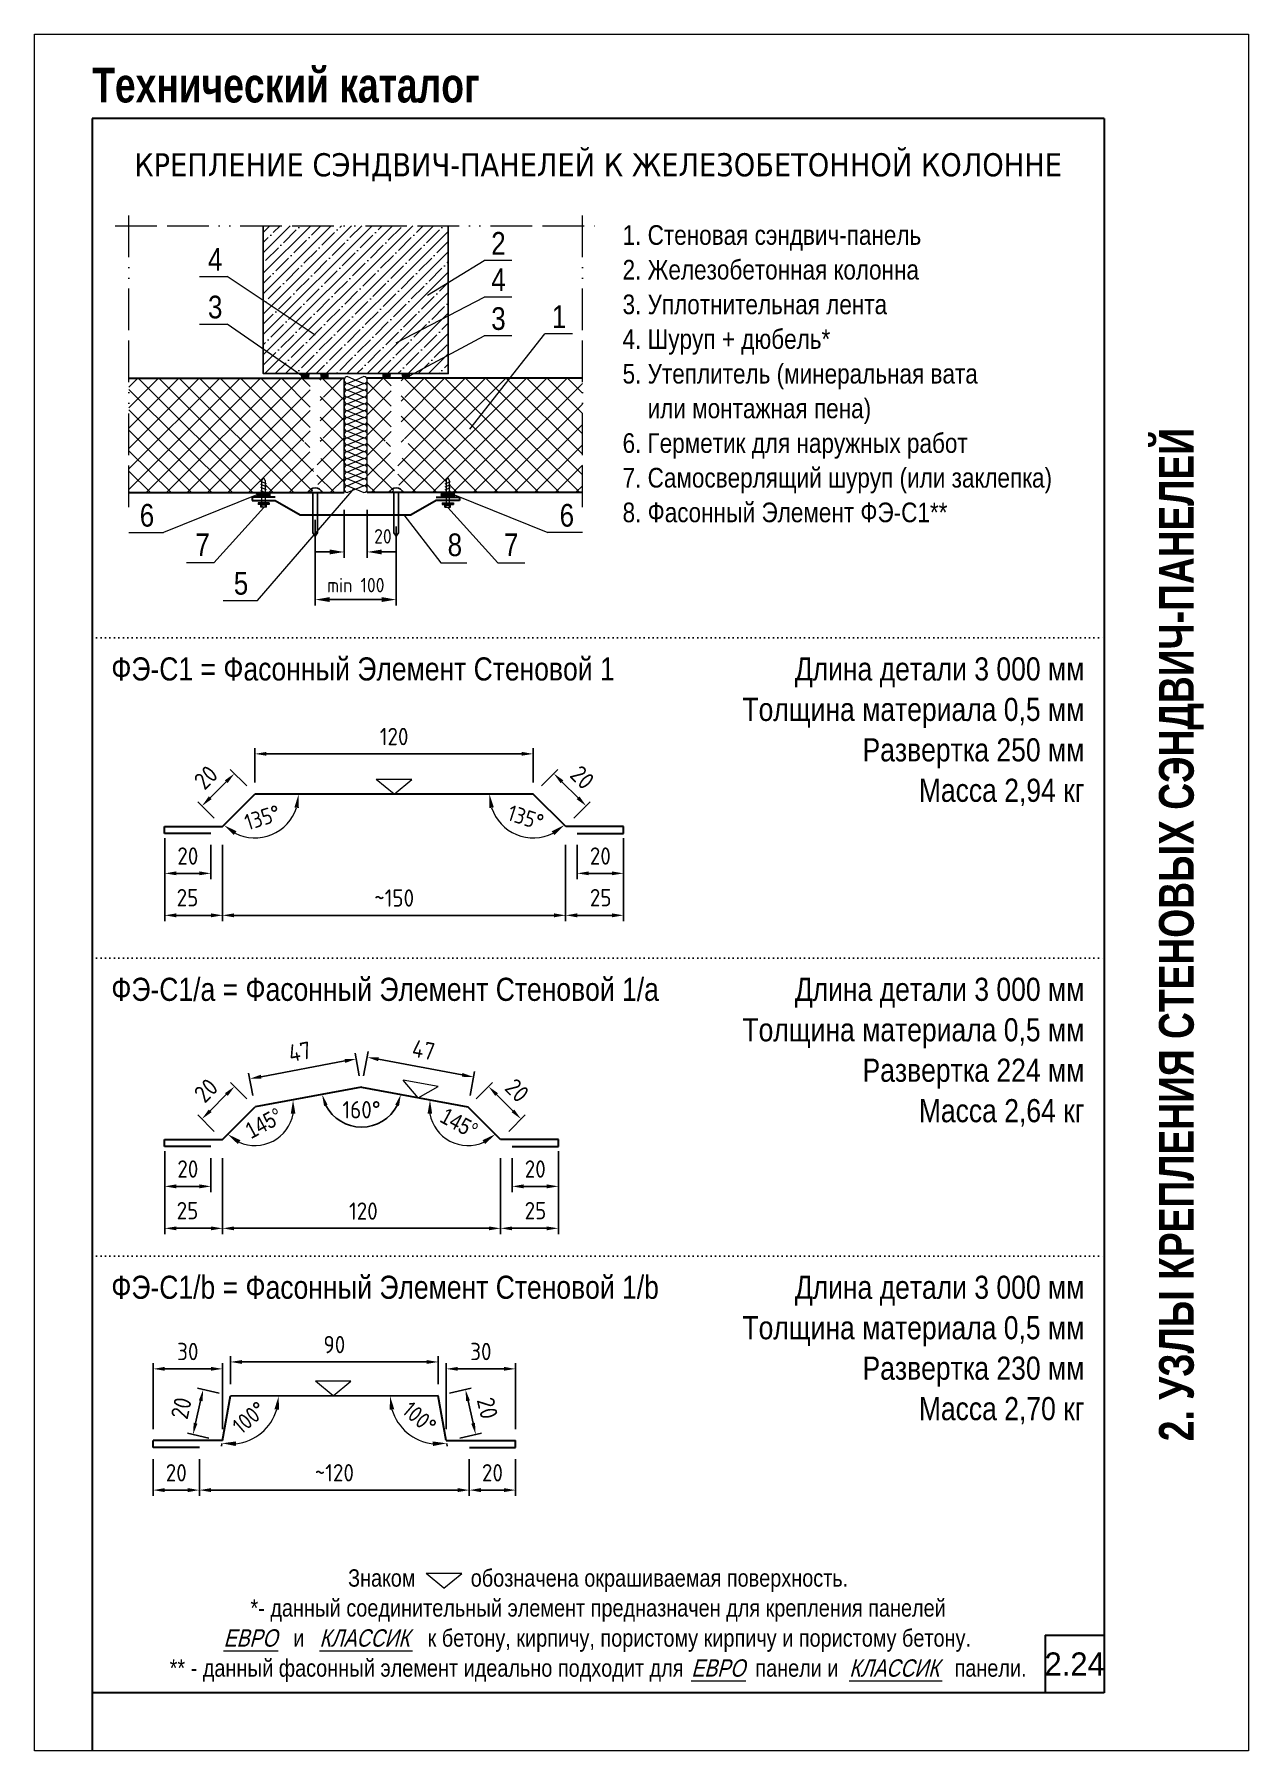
# Model space of a CAD drawing. Extents: x 5821 to 16321, y -13531 to 5774.
# Drawn here: x 8971 to 10021, y -166 to 1319 of the extents above; entities that cross this region are included whole.
import ezdxf
from ezdxf.enums import TextEntityAlignment as Align

# ---------------------------------------------------------------- set-up
doc = ezdxf.new("R2010")
doc.units = 0
doc.header["$LTSCALE"] = 3
for name, pattern in [('ACAD_ISO13W100', [36, 12, -3, 12, -3, 0, -3, 0, -3]), ('CENTER', [50.8, 31.75, -6.35, 6.35, -6.35]), ('DOT2', [0.125, 0, -0.125])]:
    doc.linetypes.add(name, pattern=pattern)
doc.layers.get('0').update_dxf_attribs({"linetype": 'CONTINUOUS', "lineweight": 30})
doc.layers.get('DEFPOINTS').update_dxf_attribs({"linetype": 'CONTINUOUS'})
for name, color, linetype, lineweight in [('Logo', 1, 'CONTINUOUS', 9), ('new_fill', 8, 'CONTINUOUS', 13), ('RAZMER', 7, 'CONTINUOUS', 9), ('Нащельники', 1, 'CONTINUOUS', 30), ('Саморезы', 7, 'CONTINUOUS', 13)]:
    doc.layers.add(name, color=color, linetype=linetype, lineweight=lineweight)
doc.layers.add('Punktir', color=7, linetype='CONTINUOUS')
doc.layers.add('Прогон', color=7, linetype='CONTINUOUS')
doc.layers.add('ОСИ', color=7, linetype='CENTER', lineweight=9, true_color=0xffffff)
doc.styles.add('LOGO', font='HATTEN.TTF')
doc.styles.add('ROMANS', font='romans.shx', dxfattribs={"width": 0.85})
doc.styles.get("Standard").update_dxf_attribs({"font": 'TAHOMA.TTF'})
doc.styles.add('style1', font='ARIALN.TTF')
doc.styles.add('style2', font='impact.TTF')
doc.styles.add('курсив', font='ARIAL.TTF', dxfattribs={"width": 0.8, "oblique": 15})
doc.dimstyles.new('2.5', dxfattribs={"dimscale": 5, "dimtxt": 3, "dimasz": 2, "dimexe": 1, "dimexo": 2, "dimgap": 0, "dimtad": 0, "dimdec": 0, "dimlfac": 0.5, "dimzin": 9, "dimdsep": 46, "dimtxsty": 'ROMANS', "dimcen": -3, "dimdle": 1, "dimclrd": 256, "dimclre": 256, "dimclrt": 256, "dimadec": 0, "dimazin": 0, "dimtfac": 1, "dimtdec": 0, "dimtofl": 0, "dimtmove": 2, "dimatfit": 3, "dimfxl": 0, "dimtvp": 1, "dimtolj": 1, "dimtzin": 9, "dimarcsym": 0})
doc.dimstyles.new('5', dxfattribs={"dimscale": 5, "dimtxt": 3, "dimasz": 2.5, "dimexe": 1, "dimexo": 3, "dimgap": 0, "dimtad": 0, "dimdec": 0, "dimzin": 9, "dimdsep": 46, "dimtxsty": 'ROMANS', "dimblk2": 'OBLIQUE', "dimcen": -3, "dimdle": 1.5, "dimclrd": 256, "dimclre": 256, "dimclrt": 256, "dimadec": 0, "dimazin": 0, "dimtfac": 1, "dimtdec": 0, "dimtofl": 0, "dimtmove": 2, "dimatfit": 3, "dimfxl": 0, "dimtvp": 1, "dimtolj": 1, "dimtzin": 9, "dimarcsym": 0})
doc.dimstyles.get("Standard").update_dxf_attribs({"dimscale": 0, "dimtxt": 3, "dimasz": 3, "dimexe": 2.5, "dimexo": 2.5, "dimgap": 1.5, "dimtad": 0, "dimdec": 0, "dimzin": 9, "dimdsep": 46, "dimtxsty": 'ROMANS', "dimcen": -3, "dimdle": 1.25, "dimadec": 0, "dimazin": 0, "dimtfac": 0.75, "dimtdec": 0, "dimtofl": 0, "dimtmove": 2, "dimatfit": 3, "dimfxl": 0, "dimtvp": 1.5, "dimtolj": 1, "dimtzin": 0, "dimarcsym": 0})

msp = doc.modelspace()

# ---------------------------------------------------------------- texts
msp.add_text('КРЕПЛЕНИЕ СЭНДВИЧ-ПАНЕЛЕЙ К ЖЕЛЕЗОБЕТОННОЙ КОЛОННЕ', height=20).set_placement((9458.59, 1205.91), align=Align.MIDDLE_CENTER)
at = {"style": 'style1'}
for s, height, p in [('2', 19.61, (9366.16, 1128.1)), ('1. Стеновая сэндвич-панель', 17, (9479.74, 1136.62)), ('4', 19.61, (9366.16, 1096.56)), ('2. Железобетонная колонна', 17, (9479.74, 1106.62)), ('3', 19.61, (9121.23, 1073.01)), ('1', 19.61, (9418.61, 1064.7)), ('3. Уплотнительная лента', 17, (9479.74, 1076.62)), ('4. Шуруп + дюбель*', 17, (9479.74, 1046.62)), ('5. Утеплитель (минеральная вата', 17, (9479.74, 1016.62)), ('    или монтажная пена)', 17, (9479.74, 986.62)), ('6. Герметик для наружных работ', 17, (9479.74, 956.62)), ('7. Самосверлящий шуруп (или заклепка)', 17, (9479.74, 926.62)), ('6', 19.61, (9062.25, 892.82)), ('6', 19.61, (9425.31, 892.82)), ('8. Фасонный Элемент ФЭ-С1**', 17, (9479.74, 896.62)), ('5', 19.61, (9143.56, 833.94)), ('ФЭ-С1 = Фасонный Элемент Стеновой 1', 20, (9037.63, 759.69)), ('ФЭ-С1/a = Фасонный Элемент Стеновой 1/a', 20, (9037.63, 482.49)), ('ФЭ-С1/b = Фасонный Элемент Стеновой 1/b', 20, (9037.63, 224.7))]:
    msp.add_text(s, height=height, dxfattribs=at).set_placement(p)
for s, p in [('4', (9121.18, 1114.22)), ('3', (9366.16, 1063.02))]:
    msp.add_text(s, height=19.61, rotation=360, dxfattribs=at).set_placement(p)
for s, p in [('7', (9116.56, 861.4)), ('8', (9334.72, 861.4)), ('7', (9383.46, 861.4))]:
    msp.add_text(s, height=19.61, dxfattribs=at).set_placement(p, align=Align.BOTTOM_CENTER)
for s, p in [('Длина детали 3 000 мм', (9879.09, 759.69)), ('Толщина материала 0,5 мм', (9879.09, 724.69)), ('Развертка 250 мм', (9879.09, 689.69)), ('Масса 2,94 кг', (9879.09, 654.69)), ('Длина детали 3 000 мм', (9879.09, 482.49)), ('Толщина материала 0,5 мм', (9879.09, 447.49)), ('Развертка 224 мм', (9879.09, 412.49)), ('Масса 2,64 кг', (9879.09, 377.49)), ('Длина детали 3 000 мм', (9879.09, 224.7)), ('Толщина материала 0,5 мм', (9879.09, 189.7)), ('Развертка 230 мм', (9879.09, 154.7)), ('Масса 2,70 кг', (9879.09, 119.7))]:
    msp.add_text(s, height=20, dxfattribs=at).set_placement(p, align=Align.RIGHT)
for s, p in [('Знаком          обозначена окрашиваемая поверхность.', (9458.59, -24.33)), ('*- данный соединительный элемент предназначен для крепления панелей', (9458.59, -50.24)), ('и', (9199.67, -76.24)), ('к бетону, кирпичу, пористому кирпичу и пористому бетону.', (9546.08, -76.24)), ('** - данный фасонный элемент идеально подходит для             панели и                     панели.', (9458.59, -102.24))]:
    msp.add_text(s, height=15, dxfattribs=at).set_placement(p, align=Align.CENTER)
at = {"color": 1, "style": 'курсив', "oblique": 15, "width": 0.8}
for s, p in [('ЕВРО', (9157.99, -76.24)), ('КЛАССИК', (9256.65, -76.24)), ('ЕВРО', (9562.41, -102.24)), ('КЛАССИК', (9714.7, -102.24))]:
    msp.add_text(s, height=15, dxfattribs=at).set_placement(p, align=Align.CENTER)
at = {"layer": 'new_fill', "style": 'style2'}
msp.add_text('Технический каталог', height=30, dxfattribs=at).set_placement((9021.1, 1259.81))
msp.add_text('2. УЗЛЫ КРЕПЛЕНИЯ СТЕНОВЫХ СЭНДВИЧ-ПАНЕЛЕЙ', height=30, rotation=90, dxfattribs=at).set_placement((9958.59, 539.83), align=Align.MIDDLE_CENTER)
at = {"layer": 'new_fill', "style": 'LOGO'}
msp.add_text('2.24', height=20, dxfattribs=at).set_placement((9870.64, -91.24), align=Align.MIDDLE_CENTER)

# ---------------------------------------------------------------- blocks, each defined once
blk = doc.blocks.new('саморез1')
at = {"layer": 'new_fill'}
blk.add_hatch(color=254, dxfattribs=at).paths.add_polyline_path([(-1.2, -4.8), (0, -4.8), (0, 4.8), (-1.2, 4.8)])
at = {"layer": 'Саморезы', "ltscale": 150}
for p, q in [((-3.9, 2.6), (-1.5, 2.6)), ((-3.9, 2.6), (-3.9, -2.4)), ((-2.9, 1.7), (-1.5, 1.7)), ((-1.9, 2.6), (-1.9, -2.4)), ((0, 4.8), (-1.5, 4.8)), ((-1.5, 4.8), (-1.5, -4.8)), ((-1.2, 4.8), (-1.2, -4.8)), ((0, 4.8), (0, -4.8)), ((19.2, 1.4), (0, 1.4)), ((8.4, 2.4), (10.5, -2.4)), ((11.1, 2.4), (13.2, -2.4)), ((13.8, 2.4), (15.9, -2.4)), ((16.4, 2.4), (18.5, -2.4)), ((19.2, 1.4), (21.8, 0)), ((19.2, -1.4), (21.8, 0)), ((-3.9, -2.4), (-1.5, -2.4)), ((-2.9, -1.4), (-1.5, -1.4)), ((0, -4.8), (-1.5, -4.8)), ((0, -1.4), (19.2, -1.4))]:
    blk.add_line(p, q, dxfattribs=at)
for centre, start, end in [((-2.9, 2.7), 182.373, 269.9653), ((-2.9, 0.7), 90.0347, 177.627), ((-2.9, -0.4), 182.373, 269.9653), ((-2.9, -2.4), 90.0347, 177.627)]:
    blk.add_arc(centre, 1, start, end, dxfattribs=at)
blk = doc.blocks.new('*D668')
at = {"layer": 'DEFPOINTS', "color": 0, "transparency": 16777216}
for p in [(9239, 922.2), (9259, 922.2), (9259, 870.9)]:
    blk.add_point(p, dxfattribs=at)
at = {"layer": 'RAZMER', "lineweight": -2, "transparency": 16777216}
for p, q in [((9239, 907.2), (9239, 865.9)), ((9259, 907.2), (9259, 865.9)), ((9226.5, 870.9), (9214, 870.9)), ((9271.5, 870.9), (9284, 870.9))]:
    blk.add_line(p, q, dxfattribs=at)
at = {"layer": 'RAZMER', "transparency": 16777216}
for points in [[(9226.5, 873), (9226.5, 868.8), (9239, 870.9)], [(9271.5, 873), (9271.5, 868.8), (9259, 870.9)]]:
    blk.add_solid(points, dxfattribs=at)
at = {"layer": 'RAZMER', "transparency": 16777216, "insert": (9272.5, 884.4), "char_height": 12.5, "attachment_point": 5, "style": 'ROMANS'}
blk.add_mtext('\\A1;20', dxfattribs=at)
blk = doc.blocks.new('_OBLIQUE')
at = {"color": 0, "linetype": 'ByBlock'}
blk.add_line((-0.5, -0.5), (0.5, 0.5), dxfattribs=at)
blk = doc.blocks.new('*D669')
at = {"layer": 'DEFPOINTS', "color": 0, "transparency": 16777216}
for p in [(9213.9, 913.7), (9284, 907.8), (9284, 829.7)]:
    blk.add_point(p, dxfattribs=at)
at = {"layer": 'RAZMER', "lineweight": -2, "transparency": 16777216}
for p, q in [((9213.9, 898.7), (9213.9, 824.7)), ((9284, 892.8), (9284, 824.7)), ((9226.4, 829.7), (9271.5, 829.7))]:
    blk.add_line(p, q, dxfattribs=at)
at = {"layer": 'RAZMER', "transparency": 16777216}
for points in [[(9226.4, 831.8), (9226.4, 827.6), (9213.9, 829.7)], [(9271.5, 831.8), (9271.5, 827.6), (9284, 829.7)]]:
    blk.add_solid(points, dxfattribs=at)
at = {"layer": 'RAZMER', "transparency": 16777216, "insert": (9249, 842.2), "char_height": 12.5, "attachment_point": 5, "style": 'ROMANS'}
blk.add_mtext('\\A1;min 100', dxfattribs=at)
blk = doc.blocks.new('*D670')
at = {"layer": 'DEFPOINTS', "color": 0, "transparency": 16777216}
for p in [(9073.8, 96), (9113.8, 96), (9113.8, 59.2)]:
    blk.add_point(p, dxfattribs=at)
at = {"layer": 'RAZMER', "lineweight": -2, "transparency": 16777216}
for p, q in [((9073.8, 86), (9073.8, 54.2)), ((9113.8, 86), (9113.8, 54.2)), ((9083.8, 59.2), (9103.8, 59.2))]:
    blk.add_line(p, q, dxfattribs=at)
at = {"layer": 'RAZMER', "transparency": 16777216}
for points in [[(9083.8, 60.9), (9083.8, 57.5), (9073.8, 59.2)], [(9103.8, 60.9), (9103.8, 57.5), (9113.8, 59.2)]]:
    blk.add_solid(points, dxfattribs=at)
at = {"layer": 'RAZMER', "transparency": 16777216, "insert": (9093.8, 74.2), "char_height": 15, "attachment_point": 5, "style": 'ROMANS'}
blk.add_mtext('\\A1;20', dxfattribs=at)
blk = doc.blocks.new('*D671')
at = {"layer": 'DEFPOINTS', "color": 0, "transparency": 16777216}
for p in [(9320.4, 170.1), (9140.6, 140.8), (9320.4, 141)]:
    blk.add_point(p, dxfattribs=at)
at = {"layer": 'RAZMER', "lineweight": -2, "transparency": 16777216}
for p, q in [((9140.6, 150.8), (9140.6, 175.1)), ((9150.6, 170.1), (9310.4, 170.1)), ((9320.4, 151), (9320.4, 175.1))]:
    blk.add_line(p, q, dxfattribs=at)
at = {"layer": 'RAZMER', "transparency": 16777216}
for points in [[(9150.6, 171.7), (9150.6, 168.4), (9140.6, 170.1)], [(9310.4, 171.7), (9310.4, 168.4), (9320.4, 170.1)]]:
    blk.add_solid(points, dxfattribs=at)
at = {"layer": 'RAZMER', "transparency": 16777216, "insert": (9230.5, 185.1), "char_height": 15, "attachment_point": 5, "style": 'ROMANS'}
blk.add_mtext('\\A1;90', dxfattribs=at)
blk = doc.blocks.new('*D672')
at = {"layer": 'DEFPOINTS', "color": 0, "transparency": 16777216}
for p in [(9073.8, 164.1), (9073.8, 102), (9133.8, 102)]:
    blk.add_point(p, dxfattribs=at)
at = {"layer": 'RAZMER', "lineweight": -2, "transparency": 16777216}
for p, q in [((9073.8, 112), (9073.8, 169.1)), ((9123.8, 164.1), (9083.8, 164.1)), ((9133.8, 112), (9133.8, 169.1))]:
    blk.add_line(p, q, dxfattribs=at)
at = {"layer": 'RAZMER', "transparency": 16777216}
for points in [[(9083.8, 165.8), (9083.8, 162.5), (9073.8, 164.1)], [(9123.8, 165.8), (9123.8, 162.5), (9133.8, 164.1)]]:
    blk.add_solid(points, dxfattribs=at)
at = {"layer": 'RAZMER', "transparency": 16777216, "insert": (9103.8, 179.1), "char_height": 15, "attachment_point": 5, "style": 'ROMANS'}
blk.add_mtext('\\A1;30', dxfattribs=at)
blk = doc.blocks.new('*D673')
at = {"layer": 'DEFPOINTS', "color": 0, "transparency": 16777216}
for p in [(9140.6, 140.8), (9140.6, 140.8), (9285.7, 140.8), (9133.8, 102), (9157.1, 102.5)]:
    blk.add_point(p, dxfattribs=at)
at = {"layer": 'RAZMER', "color": 0, "lineweight": -2, "transparency": 16777216}
blk.add_line((9133.3, 99.5), (9132.9, 97.2), dxfattribs=at)
at = {"layer": 'RAZMER', "color": 0, "lineweight": 0, "transparency": 16777216}
blk.add_arc((9140.6, 140.8), 41.8, 276.5173, 343.4807, dxfattribs=at)
at = {"layer": 'RAZMER', "color": 0, "transparency": 16777216}
for points in [[(9178.7, 129.2), (9182.6, 128.7), (9182.4, 140.8)], [(9145.3, 97.3), (9145.4, 101.3), (9133.4, 99.7)]]:
    blk.add_solid(points, dxfattribs=at)
at = {"layer": 'RAZMER', "color": 0, "transparency": 16777216, "insert": (9156.9, 121.9), "char_height": 14, "attachment_point": 5, "rotation": 40.7614, "style": 'ROMANS'}
blk.add_mtext('\\A1;100°', dxfattribs=at)
blk = doc.blocks.new('*D674')
at = {"layer": 'DEFPOINTS', "color": 0, "transparency": 16777216}
for p in [(9140.6, 140.8), (9108.3, 107.3), (9131.8, 102)]:
    blk.add_point(p, dxfattribs=at)
at = {"layer": 'RAZMER', "lineweight": -2, "transparency": 16777216}
for p, q in [((9114.9, 136.4), (9110.5, 117.1)), ((9130.9, 143), (9112.2, 147.3)), ((9122, 104.2), (9103.4, 108.5))]:
    blk.add_line(p, q, dxfattribs=at)
at = {"layer": 'RAZMER', "transparency": 16777216}
for points in [[(9113.3, 136.8), (9116.5, 136.1), (9117.1, 146.2)], [(9108.9, 117.5), (9112.1, 116.7), (9108.3, 107.3)]]:
    blk.add_solid(points, dxfattribs=at)
at = {"layer": 'RAZMER', "transparency": 16777216, "insert": (9098.1, 130.1), "char_height": 15, "attachment_point": 5, "rotation": 77.1649, "style": 'ROMANS'}
blk.add_mtext('\\A1;20', dxfattribs=at)
blk = doc.blocks.new('*D675')
at = {"layer": 'DEFPOINTS', "color": 0, "transparency": 16777216}
for p in [(9161.9, 390.7), (9116, 380.3), (9133.8, 362.5)]:
    blk.add_point(p, dxfattribs=at)
at = {"layer": 'RAZMER', "lineweight": -2, "transparency": 16777216}
for p, q in [((9137.1, 401.4), (9123.1, 387.4)), ((9154.9, 397.8), (9140.6, 412)), ((9126.7, 369.6), (9112.5, 383.8))]:
    blk.add_line(p, q, dxfattribs=at)
at = {"layer": 'RAZMER', "transparency": 16777216}
for points in [[(9135.9, 402.6), (9138.3, 400.2), (9144.2, 408.4)], [(9121.9, 388.5), (9124.3, 386.2), (9116, 380.3)]]:
    blk.add_solid(points, dxfattribs=at)
at = {"layer": 'RAZMER', "transparency": 16777216, "insert": (9119.5, 405), "char_height": 15, "attachment_point": 5, "rotation": 45, "style": 'ROMANS'}
blk.add_mtext('\\A1;20', dxfattribs=at)
blk = doc.blocks.new('*D676')
at = {"layer": 'DEFPOINTS', "color": 0, "transparency": 16777216}
for p in [(9254, 407.9), (9161.9, 390.7), (9161.9, 390.7), (9140.8, 369.6), (9164, 357.4)]:
    blk.add_point(p, dxfattribs=at)
at = {"layer": 'RAZMER', "color": 0, "lineweight": -2, "transparency": 16777216}
blk.add_line((9139.1, 367.8), (9136.5, 365.3), dxfattribs=at)
at = {"layer": 'RAZMER', "color": 0, "lineweight": 0, "transparency": 16777216}
blk.add_arc((9161.9, 390.7), 33.4, 245.6972, 349.8885, dxfattribs=at)
at = {"layer": 'RAZMER', "color": 0, "transparency": 16777216}
for points in [[(9192.8, 384.8), (9196.8, 384.9), (9194.8, 396.8)], [(9147, 358.6), (9149.3, 361.9), (9138.3, 367.1)]]:
    blk.add_solid(points, dxfattribs=at)
at = {"layer": 'RAZMER', "color": 0, "transparency": 16777216, "insert": (9169.6, 376.6), "char_height": 14, "attachment_point": 5, "rotation": 28.4747, "style": 'ROMANS'}
blk.add_mtext('\\A1;{\\ftxt|b0|i0|c204|p0;145\\ftxt|b0|i0|c0|p0;°}', dxfattribs=at)
blk = doc.blocks.new('*D677')
at = {"layer": 'DEFPOINTS', "color": 0, "transparency": 16777216}
for p in [(9161.8, 661.4), (9116, 651.1), (9133.8, 633.4)]:
    blk.add_point(p, dxfattribs=at)
at = {"layer": 'RAZMER', "lineweight": -2, "transparency": 16777216}
for p, q in [((9137, 672.1), (9123.1, 658.2)), ((9154.7, 668.5), (9140.5, 682.7)), ((9126.7, 640.5), (9112.5, 654.7))]:
    blk.add_line(p, q, dxfattribs=at)
at = {"layer": 'RAZMER', "transparency": 16777216}
for points in [[(9135.8, 673.3), (9138.2, 670.9), (9144.1, 679.2)], [(9121.9, 659.4), (9124.3, 657), (9116, 651.1)]]:
    blk.add_solid(points, dxfattribs=at)
at = {"layer": 'RAZMER', "transparency": 16777216, "insert": (9119.4, 675.8), "char_height": 15, "attachment_point": 5, "rotation": 45, "style": 'ROMANS'}
blk.add_mtext('\\A1;20', dxfattribs=at)
blk = doc.blocks.new('*D678')
at = {"layer": 'DEFPOINTS', "color": 0, "transparency": 16777216}
for p in [(9083.8, 633.4), (9133.8, 627.4), (9083.8, 556.5)]:
    blk.add_point(p, dxfattribs=at)
at = {"layer": 'RAZMER', "lineweight": -2, "transparency": 16777216}
for p, q in [((9083.8, 623.4), (9083.8, 551.5)), ((9133.8, 617.4), (9133.8, 551.5)), ((9123.8, 556.5), (9093.8, 556.5))]:
    blk.add_line(p, q, dxfattribs=at)
at = {"layer": 'RAZMER', "transparency": 16777216}
for points in [[(9093.8, 558.2), (9093.8, 554.8), (9083.8, 556.5)], [(9123.8, 558.2), (9123.8, 554.8), (9133.8, 556.5)]]:
    blk.add_solid(points, dxfattribs=at)
at = {"layer": 'RAZMER', "transparency": 16777216, "insert": (9103.5, 571.8), "char_height": 15, "attachment_point": 5, "style": 'ROMANS'}
blk.add_mtext('\\A1;25', dxfattribs=at)
blk = doc.blocks.new('*D679')
at = {"layer": 'DEFPOINTS', "color": 0, "transparency": 16777216}
for p in [(9225.8, 661.4), (9382.5, 661.4), (9402.5, 661.4), (9375.7, 634.6), (9430.5, 633.4)]:
    blk.add_point(p, dxfattribs=at)
at = {"layer": 'RAZMER', "color": 0, "lineweight": 0, "transparency": 16777216}
blk.add_arc((9402.5, 661.4), 37.9, 198.2006, 296.7994, dxfattribs=at)
at = {"layer": 'RAZMER', "color": 0, "transparency": 16777216}
for points in [[(9364.5, 649.3), (9368.4, 649.9), (9364.6, 661.4)], [(9418.4, 629.2), (9420.8, 626), (9429.3, 634.6)]]:
    blk.add_solid(points, dxfattribs=at)
at = {"layer": 'RAZMER', "color": 0, "transparency": 16777216, "insert": (9396, 641.1), "char_height": 14, "attachment_point": 5, "rotation": 342.3112, "style": 'ROMANS'}
blk.add_mtext('\\A1;135°', dxfattribs=at)
blk = doc.blocks.new('*D680')
at = {"layer": 'DEFPOINTS', "color": 0, "transparency": 16777216}
for p in [(9402.5, 696.2), (9161.8, 661.4), (9402.5, 661.4)]:
    blk.add_point(p, dxfattribs=at)
at = {"layer": 'RAZMER', "lineweight": -2, "transparency": 16777216}
for p, q in [((9161.8, 671.4), (9161.8, 701.2)), ((9402.5, 671.4), (9402.5, 701.2)), ((9171.8, 696.2), (9392.5, 696.2))]:
    blk.add_line(p, q, dxfattribs=at)
at = {"layer": 'RAZMER', "transparency": 16777216}
for points in [[(9171.8, 697.9), (9171.8, 694.6), (9161.8, 696.2)], [(9392.5, 697.9), (9392.5, 694.6), (9402.5, 696.2)]]:
    blk.add_solid(points, dxfattribs=at)
at = {"layer": 'RAZMER', "transparency": 16777216, "insert": (9282.2, 711.2), "char_height": 15, "attachment_point": 5, "style": 'ROMANS'}
blk.add_mtext('\\A1;120', dxfattribs=at)
blk = doc.blocks.new('*D681')
at = {"layer": 'DEFPOINTS', "color": 0, "transparency": 16777216}
for p in [(9402.5, 661.4), (9448.3, 651.1), (9430.5, 633.4)]:
    blk.add_point(p, dxfattribs=at)
at = {"layer": 'RAZMER', "lineweight": -2, "transparency": 16777216}
for p, q in [((9409.6, 668.5), (9423.8, 682.7)), ((9427.3, 672.1), (9441.2, 658.2)), ((9437.6, 640.5), (9451.8, 654.7))]:
    blk.add_line(p, q, dxfattribs=at)
at = {"layer": 'RAZMER', "transparency": 16777216}
for points in [[(9428.5, 673.3), (9426.1, 670.9), (9420.2, 679.2)], [(9442.4, 659.4), (9440, 657), (9448.3, 651.1)]]:
    blk.add_solid(points, dxfattribs=at)
at = {"layer": 'RAZMER', "transparency": 16777216, "insert": (9444.9, 675.8), "char_height": 15, "attachment_point": 5, "rotation": 315, "style": 'ROMANS'}
blk.add_mtext('\\A1;20', dxfattribs=at)
blk = doc.blocks.new('*D682')
at = {"layer": 'DEFPOINTS', "color": 0, "transparency": 16777216}
for p in [(9258.8, 433.8), (9254, 407.9), (9346, 390.7)]:
    blk.add_point(p, dxfattribs=at)
at = {"layer": 'RAZMER', "lineweight": -2, "transparency": 16777216}
for p, q in [((9255.8, 417.7), (9259.7, 438.7)), ((9341, 418.4), (9268.6, 432)), ((9347.9, 400.5), (9351.8, 421.5))]:
    blk.add_line(p, q, dxfattribs=at)
at = {"layer": 'RAZMER', "transparency": 16777216}
for points in [[(9269, 433.6), (9268.3, 430.3), (9258.8, 433.8)], [(9341.3, 420.1), (9340.7, 416.8), (9350.9, 416.6)]]:
    blk.add_solid(points, dxfattribs=at)
at = {"layer": 'RAZMER', "transparency": 16777216, "insert": (9307.6, 440), "char_height": 15, "attachment_point": 5, "rotation": 349.4143, "style": 'ROMANS'}
blk.add_mtext('\\A1;47', dxfattribs=at)
blk = doc.blocks.new('*D683')
at = {"layer": 'DEFPOINTS', "color": 0, "transparency": 16777216}
for p in [(9254, 407.9), (9254, 407.9), (9161.9, 390.7), (9351.9, 389.6), (9238.5, 376.9)]:
    blk.add_point(p, dxfattribs=at)
at = {"layer": 'RAZMER', "lineweight": -2, "transparency": 16777216}
blk.add_arc((9254, 407.9), 34.6, 207.1824, 332.8176, dxfattribs=at)
at = {"layer": 'RAZMER', "transparency": 16777216}
for points in [[(9221.6, 391.5), (9224.7, 392.6), (9219.9, 401.5)], [(9283.2, 392.6), (9286.4, 391.5), (9288, 401.5)]]:
    blk.add_solid(points, dxfattribs=at)
at = {"layer": 'RAZMER', "transparency": 16777216, "insert": (9254, 388.3), "char_height": 15, "attachment_point": 5, "style": 'ROMANS'}
blk.add_mtext('\\A1;160°', dxfattribs=at)
blk = doc.blocks.new('*D684')
at = {"layer": 'DEFPOINTS', "color": 0, "transparency": 16777216}
for p in [(9133.8, 356.5), (9374.2, 356.5), (9374.2, 285.7)]:
    blk.add_point(p, dxfattribs=at)
at = {"layer": 'RAZMER', "lineweight": -2, "transparency": 16777216}
for p, q in [((9133.8, 346.5), (9133.8, 280.7)), ((9374.2, 346.5), (9374.2, 280.7)), ((9143.8, 285.7), (9364.2, 285.7))]:
    blk.add_line(p, q, dxfattribs=at)
at = {"layer": 'RAZMER', "transparency": 16777216}
for points in [[(9143.8, 287.3), (9143.8, 284), (9133.8, 285.7)], [(9364.2, 287.3), (9364.2, 284), (9374.2, 285.7)]]:
    blk.add_solid(points, dxfattribs=at)
at = {"layer": 'RAZMER', "transparency": 16777216, "insert": (9255.6, 300.6), "char_height": 15, "attachment_point": 5, "style": 'ROMANS'}
blk.add_mtext('\\A1;120', dxfattribs=at)
blk = doc.blocks.new('*D685')
at = {"layer": 'DEFPOINTS', "color": 0, "transparency": 16777216}
for p in [(9113.8, 96), (9347.2, 96), (9347.2, 59.2)]:
    blk.add_point(p, dxfattribs=at)
at = {"layer": 'RAZMER', "lineweight": -2, "transparency": 16777216}
for p, q in [((9113.8, 86), (9113.8, 54.2)), ((9347.2, 86), (9347.2, 54.2)), ((9123.8, 59.2), (9337.2, 59.2))]:
    blk.add_line(p, q, dxfattribs=at)
at = {"layer": 'RAZMER', "transparency": 16777216}
for points in [[(9123.8, 60.9), (9123.8, 57.5), (9113.8, 59.2)], [(9337.2, 60.9), (9337.2, 57.5), (9347.2, 59.2)]]:
    blk.add_solid(points, dxfattribs=at)
at = {"layer": 'RAZMER', "transparency": 16777216, "insert": (9230.5, 74.2), "char_height": 15, "attachment_point": 5, "style": 'ROMANS'}
blk.add_mtext('\\A1;~120', dxfattribs=at)
blk = doc.blocks.new('*D686')
at = {"layer": 'DEFPOINTS', "color": 0, "transparency": 16777216}
for p in [(9133.8, 627.4), (9430.5, 627.4), (9430.5, 556.5)]:
    blk.add_point(p, dxfattribs=at)
at = {"layer": 'RAZMER', "lineweight": -2, "transparency": 16777216}
for p, q in [((9133.8, 617.4), (9133.8, 551.5)), ((9430.5, 617.4), (9430.5, 551.5)), ((9143.8, 556.5), (9420.5, 556.5))]:
    blk.add_line(p, q, dxfattribs=at)
at = {"layer": 'RAZMER', "transparency": 16777216}
for points in [[(9143.8, 558.2), (9143.8, 554.8), (9133.8, 556.5)], [(9420.5, 558.2), (9420.5, 554.8), (9430.5, 556.5)]]:
    blk.add_solid(points, dxfattribs=at)
at = {"layer": 'RAZMER', "transparency": 16777216, "insert": (9282.2, 571.5), "char_height": 15, "attachment_point": 5, "style": 'ROMANS'}
blk.add_mtext('\\A1;~150', dxfattribs=at)
blk = doc.blocks.new('*D687')
at = {"layer": 'DEFPOINTS', "color": 0, "transparency": 16777216}
for p in [(9249.4, 432.3), (9254, 407.9), (9161.9, 390.7)]:
    blk.add_point(p, dxfattribs=at)
at = {"layer": 'RAZMER', "lineweight": -2, "transparency": 16777216}
for p, q in [((9252.1, 417.7), (9248.5, 437.2)), ((9160.1, 400.5), (9156.4, 420)), ((9167.2, 416.9), (9239.6, 430.5))]:
    blk.add_line(p, q, dxfattribs=at)
at = {"layer": 'RAZMER', "transparency": 16777216}
for points in [[(9239.3, 432.1), (9239.9, 428.8), (9249.4, 432.3)], [(9166.9, 418.6), (9167.5, 415.3), (9157.4, 415.1)]]:
    blk.add_solid(points, dxfattribs=at)
at = {"layer": 'RAZMER', "transparency": 16777216, "insert": (9200.6, 438.5), "char_height": 15, "attachment_point": 5, "rotation": 10.5857, "style": 'ROMANS'}
blk.add_mtext('\\A1;47', dxfattribs=at)
blk = doc.blocks.new('*D688')
at = {"layer": 'DEFPOINTS', "color": 0, "transparency": 16777216}
for p in [(9346, 390.7), (9391.9, 380.3), (9374.2, 362.5)]:
    blk.add_point(p, dxfattribs=at)
at = {"layer": 'RAZMER', "lineweight": -2, "transparency": 16777216}
for p, q in [((9353.1, 397.8), (9367.3, 412)), ((9370.8, 401.4), (9384.9, 387.4)), ((9381.3, 369.6), (9395.5, 383.8))]:
    blk.add_line(p, q, dxfattribs=at)
at = {"layer": 'RAZMER', "transparency": 16777216}
for points in [[(9372, 402.6), (9369.7, 400.2), (9363.8, 408.4)], [(9386, 388.5), (9383.7, 386.2), (9391.9, 380.3)]]:
    blk.add_solid(points, dxfattribs=at)
at = {"layer": 'RAZMER', "transparency": 16777216, "insert": (9388.5, 405), "char_height": 15, "attachment_point": 5, "rotation": 315, "style": 'ROMANS'}
blk.add_mtext('\\A1;20', dxfattribs=at)
blk = doc.blocks.new('*D689')
at = {"layer": 'DEFPOINTS', "color": 0, "transparency": 16777216}
for p in [(9254, 407.9), (9346, 390.7), (9346, 390.7), (9344, 357.4), (9367.1, 369.6)]:
    blk.add_point(p, dxfattribs=at)
at = {"layer": 'RAZMER', "color": 0, "lineweight": -2, "transparency": 16777216}
blk.add_line((9368.9, 367.8), (9371.4, 365.3), dxfattribs=at)
at = {"layer": 'RAZMER', "color": 0, "lineweight": 0, "transparency": 16777216}
blk.add_arc((9346, 390.7), 33.4, 190.1115, 294.3028, dxfattribs=at)
at = {"layer": 'RAZMER', "color": 0, "transparency": 16777216}
for points in [[(9311.1, 384.9), (9315.1, 384.8), (9313.2, 396.8)], [(9358.6, 361.9), (9360.9, 358.6), (9369.6, 367.1)]]:
    blk.add_solid(points, dxfattribs=at)
at = {"layer": 'RAZMER', "color": 0, "transparency": 16777216, "insert": (9338.4, 376.6), "char_height": 14, "attachment_point": 5, "rotation": 331.5253, "style": 'ROMANS'}
blk.add_mtext('\\A1;{\\ftxt|b0|i0|c204|p0;145\\ftxt|b0|i0|c0|p0;°}', dxfattribs=at)
blk = doc.blocks.new('*D690')
at = {"layer": 'DEFPOINTS', "color": 0, "transparency": 16777216}
for p in [(9347.2, 96), (9387.2, 96), (9347.2, 59.2)]:
    blk.add_point(p, dxfattribs=at)
at = {"layer": 'RAZMER', "lineweight": -2, "transparency": 16777216}
for p, q in [((9347.2, 86), (9347.2, 54.2)), ((9387.2, 86), (9387.2, 54.2)), ((9377.2, 59.2), (9357.2, 59.2))]:
    blk.add_line(p, q, dxfattribs=at)
at = {"layer": 'RAZMER', "transparency": 16777216}
for points in [[(9357.2, 60.9), (9357.2, 57.5), (9347.2, 59.2)], [(9377.2, 60.9), (9377.2, 57.5), (9387.2, 59.2)]]:
    blk.add_solid(points, dxfattribs=at)
at = {"layer": 'RAZMER', "transparency": 16777216, "insert": (9367.2, 74.2), "char_height": 15, "attachment_point": 5, "style": 'ROMANS'}
blk.add_mtext('\\A1;20', dxfattribs=at)
blk = doc.blocks.new('*D691')
at = {"layer": 'DEFPOINTS', "color": 0, "transparency": 16777216}
for p in [(9387.2, 164.1), (9327.2, 102), (9387.2, 102)]:
    blk.add_point(p, dxfattribs=at)
at = {"layer": 'RAZMER', "lineweight": -2, "transparency": 16777216}
for p, q in [((9327.2, 112), (9327.2, 169.1)), ((9337.2, 164.1), (9377.2, 164.1)), ((9387.2, 112), (9387.2, 169.1))]:
    blk.add_line(p, q, dxfattribs=at)
at = {"layer": 'RAZMER', "transparency": 16777216}
for points in [[(9337.2, 165.8), (9337.2, 162.5), (9327.2, 164.1)], [(9377.2, 165.8), (9377.2, 162.5), (9387.2, 164.1)]]:
    blk.add_solid(points, dxfattribs=at)
at = {"layer": 'RAZMER', "transparency": 16777216, "insert": (9357.2, 179.1), "char_height": 15, "attachment_point": 5, "style": 'ROMANS'}
blk.add_mtext('\\A1;30', dxfattribs=at)
blk = doc.blocks.new('*D692')
at = {"layer": 'DEFPOINTS', "color": 0, "transparency": 16777216}
for p in [(9175.3, 140.8), (9320.4, 140.8), (9320.4, 140.8), (9303.8, 102.5), (9327.2, 102)]:
    blk.add_point(p, dxfattribs=at)
at = {"layer": 'RAZMER', "color": 0, "lineweight": -2, "transparency": 16777216}
blk.add_line((9327.7, 99.5), (9328.1, 97.2), dxfattribs=at)
at = {"layer": 'RAZMER', "color": 0, "lineweight": 0, "transparency": 16777216}
blk.add_arc((9320.4, 140.8), 41.8, 196.5193, 263.4827, dxfattribs=at)
at = {"layer": 'RAZMER', "color": 0, "transparency": 16777216}
for points in [[(9278.4, 128.7), (9282.3, 129.2), (9278.6, 140.8)], [(9315.6, 101.3), (9315.7, 97.3), (9327.6, 99.7)]]:
    blk.add_solid(points, dxfattribs=at)
at = {"layer": 'RAZMER', "color": 0, "transparency": 16777216, "insert": (9304.1, 121.9), "char_height": 14, "attachment_point": 5, "rotation": 319.2386, "style": 'ROMANS'}
blk.add_mtext('\\A1;100°', dxfattribs=at)
blk = doc.blocks.new('*D693')
at = {"layer": 'DEFPOINTS', "color": 0, "transparency": 16777216}
for p in [(9320.4, 140.8), (9352.7, 107.3), (9329.2, 102)]:
    blk.add_point(p, dxfattribs=at)
at = {"layer": 'RAZMER', "lineweight": -2, "transparency": 16777216}
for p, q in [((9330.1, 143), (9348.8, 147.3)), ((9346.1, 136.4), (9350.5, 117.1)), ((9339, 104.2), (9357.6, 108.5))]:
    blk.add_line(p, q, dxfattribs=at)
at = {"layer": 'RAZMER', "transparency": 16777216}
for points in [[(9347.7, 136.8), (9344.5, 136.1), (9343.9, 146.2)], [(9352.1, 117.5), (9348.9, 116.7), (9352.7, 107.3)]]:
    blk.add_solid(points, dxfattribs=at)
at = {"layer": 'RAZMER', "transparency": 16777216, "insert": (9362.9, 130.1), "char_height": 15, "attachment_point": 5, "rotation": 282.8351, "style": 'ROMANS'}
blk.add_mtext('\\A1;20', dxfattribs=at)
blk = doc.blocks.new('*D694')
at = {"layer": 'DEFPOINTS', "color": 0, "transparency": 16777216}
for p in [(9083.8, 627.4), (9123.8, 627.4), (9083.8, 592.8)]:
    blk.add_point(p, dxfattribs=at)
at = {"layer": 'RAZMER', "lineweight": -2, "transparency": 16777216}
for p, q in [((9083.8, 617.4), (9083.8, 587.8)), ((9123.8, 617.4), (9123.8, 587.8)), ((9113.8, 592.8), (9093.8, 592.8))]:
    blk.add_line(p, q, dxfattribs=at)
at = {"layer": 'RAZMER', "transparency": 16777216}
for points in [[(9093.8, 594.5), (9093.8, 591.2), (9083.8, 592.8)], [(9113.8, 594.5), (9113.8, 591.2), (9123.8, 592.8)]]:
    blk.add_solid(points, dxfattribs=at)
at = {"layer": 'RAZMER', "transparency": 16777216, "insert": (9103.8, 607.8), "char_height": 15, "attachment_point": 5, "style": 'ROMANS'}
blk.add_mtext('\\A1;20', dxfattribs=at)
blk = doc.blocks.new('*D699')
at = {"layer": 'DEFPOINTS', "color": 0, "transparency": 16777216}
for p in [(9430.5, 627.4), (9480.5, 633.4), (9480.5, 556.5)]:
    blk.add_point(p, dxfattribs=at)
at = {"layer": 'RAZMER', "lineweight": -2, "transparency": 16777216}
for p, q in [((9430.5, 617.4), (9430.5, 551.5)), ((9480.5, 623.4), (9480.5, 551.5)), ((9440.5, 556.5), (9470.5, 556.5))]:
    blk.add_line(p, q, dxfattribs=at)
at = {"layer": 'RAZMER', "transparency": 16777216}
for points in [[(9440.5, 558.2), (9440.5, 554.8), (9430.5, 556.5)], [(9470.5, 558.2), (9470.5, 554.8), (9480.5, 556.5)]]:
    blk.add_solid(points, dxfattribs=at)
at = {"layer": 'RAZMER', "transparency": 16777216, "insert": (9460.8, 571.8), "char_height": 15, "attachment_point": 5, "style": 'ROMANS'}
blk.add_mtext('\\A1;25', dxfattribs=at)
blk = doc.blocks.new('*D700')
at = {"layer": 'DEFPOINTS', "color": 0, "transparency": 16777216}
for p in [(9440.5, 627.4), (9480.5, 627.4), (9480.5, 592.8)]:
    blk.add_point(p, dxfattribs=at)
at = {"layer": 'RAZMER', "lineweight": -2, "transparency": 16777216}
for p, q in [((9440.5, 617.4), (9440.5, 587.8)), ((9480.5, 617.4), (9480.5, 587.8)), ((9450.5, 592.8), (9470.5, 592.8))]:
    blk.add_line(p, q, dxfattribs=at)
at = {"layer": 'RAZMER', "transparency": 16777216}
for points in [[(9450.5, 594.5), (9450.5, 591.2), (9440.5, 592.8)], [(9470.5, 594.5), (9470.5, 591.2), (9480.5, 592.8)]]:
    blk.add_solid(points, dxfattribs=at)
at = {"layer": 'RAZMER', "transparency": 16777216, "insert": (9460.5, 607.8), "char_height": 15, "attachment_point": 5, "style": 'ROMANS'}
blk.add_mtext('\\A1;20', dxfattribs=at)
blk = doc.blocks.new('*D695')
at = {"layer": 'DEFPOINTS', "color": 0, "transparency": 16777216}
for p in [(9161.8, 661.4), (9181.8, 661.4), (9338.5, 661.4), (9133.8, 633.4), (9188.6, 634.6)]:
    blk.add_point(p, dxfattribs=at)
at = {"layer": 'RAZMER', "color": 0, "lineweight": 0, "transparency": 16777216}
blk.add_arc((9161.8, 661.4), 37.9, 243.2006, 341.7994, dxfattribs=at)
at = {"layer": 'RAZMER', "color": 0, "transparency": 16777216}
for points in [[(9195.9, 649.9), (9199.8, 649.3), (9199.7, 661.4)], [(9143.5, 626), (9145.9, 629.2), (9135, 634.6)]]:
    blk.add_solid(points, dxfattribs=at)
at = {"layer": 'RAZMER', "color": 0, "transparency": 16777216, "insert": (9168.3, 641.1), "char_height": 14, "attachment_point": 5, "rotation": 17.6888, "style": 'ROMANS'}
blk.add_mtext('\\A1;135°', dxfattribs=at)
blk = doc.blocks.new('*D696')
at = {"layer": 'DEFPOINTS', "color": 0, "transparency": 16777216}
for p in [(9374.2, 356.5), (9424.2, 362.5), (9424.2, 285.7)]:
    blk.add_point(p, dxfattribs=at)
at = {"layer": 'RAZMER', "lineweight": -2, "transparency": 16777216}
for p, q in [((9374.2, 346.5), (9374.2, 280.7)), ((9424.2, 352.5), (9424.2, 280.7)), ((9384.2, 285.7), (9414.2, 285.7))]:
    blk.add_line(p, q, dxfattribs=at)
at = {"layer": 'RAZMER', "transparency": 16777216}
for points in [[(9384.2, 287.3), (9384.2, 284), (9374.2, 285.7)], [(9414.2, 287.3), (9414.2, 284), (9424.2, 285.7)]]:
    blk.add_solid(points, dxfattribs=at)
at = {"layer": 'RAZMER', "transparency": 16777216, "insert": (9404.4, 301), "char_height": 15, "attachment_point": 5, "style": 'ROMANS'}
blk.add_mtext('\\A1;25', dxfattribs=at)
blk = doc.blocks.new('*D697')
at = {"layer": 'DEFPOINTS', "color": 0, "transparency": 16777216}
for p in [(9384.2, 356.5), (9424.2, 356.5), (9424.2, 322)]:
    blk.add_point(p, dxfattribs=at)
at = {"layer": 'RAZMER', "lineweight": -2, "transparency": 16777216}
for p, q in [((9384.2, 346.5), (9384.2, 317)), ((9424.2, 346.5), (9424.2, 317)), ((9394.2, 322), (9414.2, 322))]:
    blk.add_line(p, q, dxfattribs=at)
at = {"layer": 'RAZMER', "transparency": 16777216}
for points in [[(9394.2, 323.7), (9394.2, 320.3), (9384.2, 322)], [(9414.2, 323.7), (9414.2, 320.3), (9424.2, 322)]]:
    blk.add_solid(points, dxfattribs=at)
at = {"layer": 'RAZMER', "transparency": 16777216, "insert": (9404.2, 337), "char_height": 15, "attachment_point": 5, "style": 'ROMANS'}
blk.add_mtext('\\A1;20', dxfattribs=at)
blk = doc.blocks.new('*D698')
at = {"layer": 'DEFPOINTS', "color": 0, "transparency": 16777216}
for p in [(9083.8, 362.5), (9133.8, 356.5), (9083.8, 285.7)]:
    blk.add_point(p, dxfattribs=at)
at = {"layer": 'RAZMER', "lineweight": -2, "transparency": 16777216}
for p, q in [((9083.8, 352.5), (9083.8, 280.7)), ((9133.8, 346.5), (9133.8, 280.7)), ((9123.8, 285.7), (9093.8, 285.7))]:
    blk.add_line(p, q, dxfattribs=at)
at = {"layer": 'RAZMER', "transparency": 16777216}
for points in [[(9093.8, 287.3), (9093.8, 284), (9083.8, 285.7)], [(9123.8, 287.3), (9123.8, 284), (9133.8, 285.7)]]:
    blk.add_solid(points, dxfattribs=at)
at = {"layer": 'RAZMER', "transparency": 16777216, "insert": (9103.5, 301), "char_height": 15, "attachment_point": 5, "style": 'ROMANS'}
blk.add_mtext('\\A1;25', dxfattribs=at)
blk = doc.blocks.new('*D701')
at = {"layer": 'DEFPOINTS', "color": 0, "transparency": 16777216}
for p in [(9083.8, 356.5), (9123.8, 356.5), (9083.8, 322)]:
    blk.add_point(p, dxfattribs=at)
at = {"layer": 'RAZMER', "lineweight": -2, "transparency": 16777216}
for p, q in [((9083.8, 346.5), (9083.8, 317)), ((9123.8, 346.5), (9123.8, 317)), ((9113.8, 322), (9093.8, 322))]:
    blk.add_line(p, q, dxfattribs=at)
at = {"layer": 'RAZMER', "transparency": 16777216}
for points in [[(9093.8, 323.7), (9093.8, 320.3), (9083.8, 322)], [(9113.8, 323.7), (9113.8, 320.3), (9123.8, 322)]]:
    blk.add_solid(points, dxfattribs=at)
at = {"layer": 'RAZMER', "transparency": 16777216, "insert": (9103.8, 337), "char_height": 15, "attachment_point": 5, "style": 'ROMANS'}
blk.add_mtext('\\A1;20', dxfattribs=at)
blk = doc.blocks.new('Dubel')
at = {"layer": 'Прогон', "ltscale": 150}
for p, q in [((6.3, 0), (-6.3, 0)), ((-2.1, 0), (-2.1, -34.9)), ((2.1, -34.9), (2.1, 0)), ((0, -37.6), (-2.1, -34.9)), ((2.1, -34.9), (0, -37.6))]:
    blk.add_line(p, q, dxfattribs=at)
blk.add_arc((0, -2.7), 6.82, 23.6469, 156.3531, dxfattribs=at)

# ---------------------------------------------------------------- dimensions: what is measured, and where the dimension line sits
at = {"layer": 'RAZMER'}
dim = msp.add_linear_dim(base=(9258.96, 870.93), p1=(9238.96, 922.2), p2=(9258.96, 922.2), dimstyle='5', override={"dimtxt": 2.5}, dxfattribs=at)
dim.commit()
dim.dimension.update_dxf_attribs({"geometry": '*D668', "text_midpoint": (9272.48, 884.38), "dimtype": 160})
dim = msp.add_linear_dim(base=(9284.05, 829.7), p1=(9213.87, 913.73), p2=(9284.05, 907.79), text='min 100', dimstyle='5', override={"dimtxt": 2.5}, dxfattribs=at)
dim.commit()
dim.dimension.update_dxf_attribs({"geometry": '*D669', "text_midpoint": (9248.96, 842.2)})
for base, p1, p2, picture, middle in [((9402.5, 696.23), (9161.8, 661.43), (9402.5, 661.43), '*D680', (9282.15, 711.23)), ((9083.76, 592.83), (9123.76, 627.39), (9083.76, 627.39), '*D694', (9103.76, 607.83)), ((9083.76, 321.99), (9123.76, 356.54), (9083.76, 356.54), '*D701', (9103.76, 336.99)), ((9320.39, 170.05), (9140.61, 140.82), (9320.39, 140.97), '*D671', (9230.5, 185.05)), ((9387.23, 164.15), (9327.23, 102), (9387.23, 102), '*D691', (9357.23, 179.15))]:
    dim = msp.add_linear_dim(base=base, p1=p1, p2=p2, dimstyle='2.5', dxfattribs=at)
    dim.commit()
    dim.dimension.update_dxf_attribs({"geometry": picture, "text_midpoint": middle})
for p1, p2, distance, picture, middle in [((9161.8, 661.43), (9133.76, 633.39), -25.09, '*D677', (9119.43, 675.76)), ((9402.5, 661.43), (9430.54, 633.39), 25.09, '*D681', (9444.87, 675.76)), ((9161.92, 390.71), (9253.98, 407.91), 24.82, '*D687', (9200.63, 438.45)), ((9346.03, 390.71), (9253.98, 407.91), -26.35, '*D682', (9307.6, 439.95)), ((9161.92, 390.71), (9133.76, 362.54), -25.09, '*D675', (9119.49, 404.97)), ((9346.03, 390.71), (9374.19, 362.54), 25.09, '*D688', (9388.46, 404.97)), ((9140.61, 140.82), (9131.76, 102), -24.1, '*D674', (9098.06, 130.09)), ((9320.39, 140.82), (9329.23, 102), 24.1, '*D693', (9362.93, 130.09))]:
    dim = msp.add_aligned_dim(p1=p1, p2=p2, distance=distance, dimstyle='2.5', dxfattribs=at)
    dim.commit()
    dim.dimension.update_dxf_attribs({"geometry": picture, "text_midpoint": middle})
for base, line1, line2, picture, middle in [((9188.63, 634.61), ((9181.8, 661.43), (9338.5, 661.43)), ((9133.76, 633.39), (9161.8, 661.43)), '*D695', (9168.28, 641.11)), ((9375.68, 634.61), ((9382.5, 661.43), (9225.8, 661.43)), ((9430.54, 633.39), (9402.5, 661.43)), '*D679', (9396.02, 641.11)), ((9157.15, 102.47), ((9133.76, 102), (9140.61, 140.82)), ((9285.73, 140.82), (9140.61, 140.82)), '*D673', (9156.91, 121.91)), ((9303.84, 102.47), ((9327.23, 102), (9320.39, 140.82)), ((9175.26, 140.82), (9320.39, 140.82)), '*D692', (9304.08, 121.91))]:
    dim = msp.add_angular_dim_2l(base=base, line1=line1, line2=line2, dimstyle='Standard', override={"dimscale": 1, "dimtxt": 14, "dimasz": 12, "dimlwd": 0}, dxfattribs=at)
    dim.commit()
    dim.dimension.update_dxf_attribs({"geometry": picture, "text_midpoint": middle, "dimtype": 162})
for base, p1, p2, picture, middle in [((9083.76, 556.51), (9133.76, 627.39), (9083.76, 633.39), '*D678', (9103.54, 571.8)), ((9083.76, 285.67), (9133.76, 356.54), (9083.76, 362.54), '*D698', (9103.54, 300.95)), ((9347.23, 59.18), (9387.23, 96), (9347.23, 96), '*D690', (9367.23, 74.16))]:
    dim = msp.add_linear_dim(base=base, p1=p1, p2=p2, angle=180, dimstyle='2.5', dxfattribs=at)
    dim.commit()
    dim.dimension.update_dxf_attribs({"geometry": picture, "text_midpoint": middle, "dimtype": 160})
for base, p1, p2, text, picture, middle in [((9430.54, 556.51), (9133.76, 627.39), (9430.54, 627.39), '~150', '*D686', (9282.15, 571.51)), ((9347.23, 59.18), (9113.76, 96), (9347.23, 96), '~120', '*D685', (9230.5, 74.18))]:
    dim = msp.add_linear_dim(base=base, p1=p1, p2=p2, text=text, dimstyle='2.5', dxfattribs=at)
    dim.commit()
    dim.dimension.update_dxf_attribs({"geometry": picture, "text_midpoint": middle})
for base, p1, p2, picture, middle in [((9480.54, 556.51), (9430.54, 627.39), (9480.54, 633.39), '*D699', (9460.77, 571.8)), ((9374.19, 285.67), (9133.76, 356.54), (9374.19, 356.54), '*D684', (9255.63, 300.62)), ((9424.19, 285.67), (9374.19, 356.54), (9424.19, 362.54), '*D696', (9404.42, 300.95)), ((9113.76, 59.18), (9073.76, 96), (9113.76, 96), '*D670', (9093.76, 74.16))]:
    dim = msp.add_linear_dim(base=base, p1=p1, p2=p2, dimstyle='2.5', dxfattribs=at)
    dim.commit()
    dim.dimension.update_dxf_attribs({"geometry": picture, "text_midpoint": middle, "dimtype": 160})
for base, p1, p2, picture, middle in [((9480.54, 592.83), (9440.54, 627.39), (9480.54, 627.39), '*D700', (9460.54, 607.83)), ((9424.19, 321.99), (9384.19, 356.54), (9424.19, 356.54), '*D697', (9404.19, 336.99)), ((9073.76, 164.15), (9133.76, 102), (9073.76, 102), '*D672', (9103.76, 179.15))]:
    dim = msp.add_linear_dim(base=base, p1=p1, p2=p2, angle=180, dimstyle='2.5', dxfattribs=at)
    dim.commit()
    dim.dimension.update_dxf_attribs({"geometry": picture, "text_midpoint": middle})
for base, line1, line2, picture, middle in [((9163.98, 357.37), ((9253.98, 407.91), (9161.92, 390.71)), ((9140.83, 369.61), (9161.92, 390.71)), '*D676', (9169.57, 376.6)), ((9343.97, 357.37), ((9253.98, 407.91), (9346.03, 390.71)), ((9367.12, 369.61), (9346.03, 390.71)), '*D689', (9338.38, 376.6))]:
    dim = msp.add_angular_dim_2l(base=base, line1=line1, line2=line2, text='{\\ftxt|b0|i0|c204|p0;145\\ftxt|b0|i0|c0|p0;°}', dimstyle='Standard', override={"dimscale": 1, "dimtxt": 14, "dimasz": 12, "dimlwd": 0}, dxfattribs=at)
    dim.commit()
    dim.dimension.update_dxf_attribs({"geometry": picture, "text_midpoint": middle, "dimtype": 162})
dim = msp.add_angular_dim_2l(base=(9238.53, 376.9), line1=((9253.98, 407.91), (9351.93, 389.6)), line2=((9253.98, 407.91), (9161.92, 390.71)), text='160°', dimstyle='2.5', dxfattribs=at)
dim.commit()
dim.dimension.update_dxf_attribs({"geometry": '*D683', "text_midpoint": (9253.98, 388.27)})

# ---------------------------------------------------------------- hatches: boundary and pattern name
at = {"layer": 'new_fill'}
h = msp.add_hatch(dxfattribs=at)
h.set_pattern_fill('ANSI35', color=256, scale=50, style=0)
h.set_pattern_definition([(45, (31723.328, -834.835), (-8.838835, 8.838835), []), (45, (31732.167, -834.835), (-8.838835, 8.838835), [15.625, -3.125, 0, -3.125])])
h.paths.add_polyline_path([(9328.96, 1153.12), (9168.96, 1153.12), (9168.96, 1025.2), (9328.96, 1025.2)])
h = msp.add_hatch(dxfattribs=at)
h.set_pattern_fill('NET3', color=256, scale=10, style=0)
h.set_pattern_definition([(0, (31736.2849, -834.8352), (0, 1.25), []), (60, (31736.2849, -834.8352), (-1.082531755, 0.625), []), (120, (31736.2849, -834.8352), (-1.082531755, -0.625), [])])
h.paths.add_polyline_path([(9208.83, 1025.2), (9202.49, 1025.2), (9202.49, 1021.2), (9208.83, 1021.2)])
h.paths.add_polyline_path([(9225.25, 1025.2), (9218.91, 1025.2), (9218.91, 1021.2), (9225.25, 1021.2)])
h = msp.add_hatch(dxfattribs=at)
h.set_pattern_fill('NET3', color=256, scale=10, style=0)
h.set_pattern_definition([(180, (-13238.3083, -834.8352), (0, 1.25), []), (120, (-13238.3083, -834.8352), (1.082531755, 0.625), []), (60, (-13238.3083, -834.8352), (1.082531755, -0.625), [])])
h.paths.add_polyline_path([(9289.15, 1025.2), (9295.49, 1025.2), (9295.49, 1021.2), (9289.15, 1021.2)])
h.paths.add_polyline_path([(9272.73, 1025.2), (9279.07, 1025.2), (9279.07, 1021.2), (9272.73, 1021.2)])
h = msp.add_hatch(dxfattribs=at)
h.set_pattern_fill('ANSI37', color=256, scale=100, style=0)
h.set_pattern_definition([(45, (23167.614, -834.835), (-8.838835, 8.838835), []), (135, (23167.614, -834.835), (-8.838835, -8.838835), [])])
h.paths.add_polyline_path([(9169.31, 935.18), (9170.71, 932.64), (9170.71, 922.29), (9170.91, 922.2), (9211.66, 922.2), (9211.66, 932.91), (9212.45, 934.91), (9212.45, 937.05), (9211.75, 936.75), (9211.41, 937.22), (9212.45, 937.67), (9212.45, 940.68), (9211.75, 940.38), (9211.41, 940.85), (9212.45, 941.3), (9212.45, 944.31), (9211.75, 944.01), (9211.41, 944.47), (9212.45, 944.92), (9212.45, 947.93), (9211.75, 947.63), (9211.41, 948.1), (9212.45, 948.55), (9212.45, 951.62), (9208.66, 951.62), (9208.66, 952.62), (9209.16, 952.62), (9209.16, 961.62), (9209.16, 962.62), (9209.66, 962.62), (9209.66, 970.43), (9204.04, 964.74), (9203.13, 964.55), (9203.31, 965.45), (9209.66, 971.88), (9209.66, 1006.79), (9205.91, 1002.99), (9205.31, 1002.87), (9205.43, 1003.47), (9209.66, 1007.76), (9209.66, 1021.2), (9052.93, 1021.2), (9052.93, 922.2), (9167.91, 922.2), (9167.91, 932.64)])
h.paths.add_polyline_path([(9238.96, 1021.2), (9218.26, 1021.2), (9218.26, 1007.76), (9222.49, 1003.47), (9222.61, 1002.87), (9222.01, 1002.99), (9218.26, 1006.79), (9218.26, 971.88), (9224.6, 965.45), (9224.78, 964.55), (9223.88, 964.74), (9218.26, 970.43), (9218.26, 962.62), (9218.76, 962.62), (9218.76, 952.62), (9219.26, 952.62), (9219.26, 951.62), (9215.46, 951.62), (9215.46, 949.84), (9216.65, 950.35), (9216.99, 949.88), (9215.46, 949.22), (9215.46, 946.21), (9216.65, 946.72), (9216.99, 946.25), (9215.46, 945.6), (9215.46, 942.59), (9216.65, 943.09), (9216.99, 942.62), (9215.46, 941.97), (9215.46, 938.96), (9216.65, 939.47), (9216.99, 939), (9215.46, 938.34), (9215.46, 934.91), (9216.26, 932.91), (9216.26, 922.2), (9238.96, 922.2)])
h.paths.add_polyline_path([(9259.02, 990.17, -0.0505508), (9258.96, 989.57), (9258.96, 984.86, -0.0505508), (9259.02, 984.27, -0.0505508), (9258.96, 983.67), (9258.96, 978.96, -0.0505508), (9259.02, 978.37, -0.0505508), (9258.96, 977.77), (9258.96, 973.06, -0.0505508), (9259.02, 972.47, -0.0505508), (9258.96, 971.87), (9258.96, 967.16, -0.0505508), (9259.02, 966.57, -0.0505508), (9258.96, 965.97), (9258.96, 961.26, -0.0505508), (9259.02, 960.67, -0.0505508), (9258.96, 960.07), (9258.96, 955.36, -0.0505508), (9259.02, 954.77, -0.0505508), (9258.96, 954.17), (9258.96, 949.46, -0.0505508), (9259.02, 948.87, -0.0505508), (9258.96, 948.27), (9258.96, 943.56, -0.0505508), (9259.02, 942.97, -0.0505508), (9258.96, 942.37), (9258.96, 937.66, -0.0505508), (9259.02, 937.07, -0.0505508), (9258.96, 936.47), (9258.96, 931.76, -0.0505508), (9259.02, 931.17, -0.0505508), (9258.96, 930.57), (9258.96, 925.86, -0.0505508), (9259.02, 925.27, -0.0505508), (9258.96, 924.67), (9258.96, 922.2), (9281.66, 922.2), (9281.66, 932.91), (9282.45, 934.91), (9282.45, 938.34), (9280.93, 939), (9281.27, 939.47), (9282.45, 938.96), (9282.45, 941.97), (9280.93, 942.62), (9281.27, 943.09), (9282.45, 942.59), (9282.45, 945.6), (9280.93, 946.25), (9281.27, 946.72), (9282.45, 946.21), (9282.45, 949.22), (9280.93, 949.88), (9281.27, 950.35), (9282.45, 949.84), (9282.45, 951.62), (9278.66, 951.62), (9278.66, 952.62), (9279.16, 952.62), (9279.16, 962.62), (9279.66, 962.62), (9279.66, 970.43), (9274.04, 964.74), (9273.13, 964.55), (9273.31, 965.45), (9279.66, 971.88), (9279.66, 1006.79), (9275.91, 1002.99), (9275.31, 1002.87), (9275.43, 1003.47), (9279.66, 1007.76), (9279.66, 1021.2), (9258.96, 1021.2), (9258.96, 1020.26, -0.0505508), (9259.02, 1019.67, -0.0505508), (9258.96, 1019.07), (9258.96, 1014.36, -0.0505508), (9259.02, 1013.77, -0.0505508), (9258.96, 1013.17), (9258.96, 1008.46, -0.0505508), (9259.02, 1007.87, -0.0505508), (9258.96, 1007.27), (9258.96, 1002.56, -0.0505508), (9259.02, 1001.97, -0.0505508), (9258.96, 1001.37), (9258.96, 996.66, -0.0505508), (9259.02, 996.07, -0.0505508), (9258.96, 995.47), (9258.96, 990.76, -0.0505508)])
h.paths.add_polyline_path([(9288.26, 971.88), (9294.6, 965.45), (9294.78, 964.55), (9293.88, 964.74), (9288.26, 970.43), (9288.26, 962.62), (9288.76, 962.62), (9288.76, 961.62), (9288.76, 952.62), (9289.26, 952.62), (9289.26, 951.62), (9285.46, 951.62), (9285.46, 948.55), (9286.51, 948.1), (9286.17, 947.63), (9285.46, 947.93), (9285.46, 944.92), (9286.51, 944.47), (9286.17, 944.01), (9285.46, 944.31), (9285.46, 941.3), (9286.51, 940.85), (9286.17, 940.38), (9285.46, 940.68), (9285.46, 937.67), (9286.51, 937.22), (9286.17, 936.75), (9285.46, 937.05), (9285.46, 934.91), (9286.26, 932.91), (9286.26, 922.2), (9327.01, 922.2), (9327.21, 922.29), (9327.21, 932.64), (9328.61, 935.18), (9330.01, 932.64), (9330.01, 922.2), (9444.98, 922.2), (9444.98, 1021.2), (9288.26, 1021.2), (9288.26, 1007.76), (9292.49, 1003.47), (9292.61, 1002.87), (9292.01, 1002.99), (9288.26, 1006.79)])
h = msp.add_hatch(dxfattribs=at)
h.set_pattern_fill('NET3', color=256, scale=10, style=0)
h.set_pattern_definition([(180, (19231.3755, -2876.2039), (0, 1.25), []), (120, (19231.3755, -2876.2039), (1.08253175, 0.625), []), (60, (19231.3755, -2876.2039), (1.08253175, -0.625), [])])
h.paths.add_polyline_path([(9171.41, 922.2), (9173.25, 922.2, -1), (9173.25, 918.42), (9171.41, 918.42)])
h.paths.add_polyline_path([(9167.21, 922.2), (9171.41, 922.2), (9171.41, 918.42), (9167.21, 918.42)])
h.paths.add_polyline_path([(9167.21, 918.42), (9165.36, 918.42, -1), (9165.36, 922.2), (9167.21, 922.2)])
h = msp.add_hatch(dxfattribs=at)
h.set_pattern_fill('NET3', color=256, scale=10, style=0)
h.set_pattern_definition([(0, (-733.4588, -2876.2039), (0, 1.25), []), (60, (-733.4588, -2876.2039), (-1.08253175, 0.625), []), (120, (-733.4588, -2876.2039), (-1.08253175, -0.625), [])])
h.paths.add_polyline_path([(9326.51, 922.2), (9324.66, 922.2, 1), (9324.66, 918.42), (9326.51, 918.42)])
h.paths.add_polyline_path([(9330.71, 922.2), (9326.51, 922.2), (9326.51, 918.42), (9330.71, 918.42)])
h.paths.add_polyline_path([(9330.71, 918.42), (9332.55, 918.42, 1), (9332.55, 922.2), (9330.71, 922.2)])

# ---------------------------------------------------------------- linework, layer by layer
at = {"color": 1}
for p, q in [((9896.09, 1245.91), (9021.09, 1245.91)), ((9021.09, 1245.91), (9021.09, -166.24)), ((9896.09, 1245.91), (9896.09, -116.24)), ((9845.18, -66.24), (9896.09, -66.24)), ((9845.18, -66.24), (9845.18, -116.24)), ((9896.09, -116.24), (9021.09, -116.24))]:
    msp.add_line(p, q, dxfattribs=at)
for p, q in [((9052.93, 1021.2), (9238.96, 1021.2)), ((9444.98, 1021.2), (9258.96, 1021.2)), ((9052.93, 922.2), (9238.96, 922.2)), ((9444.98, 922.2), (9258.96, 922.2))]:
    msp.add_line(p, q)
at = {"layer": 'Logo'}
for p, q in [((9134.65, -79.81), (9181.89, -79.81)), ((9217.64, -79.81), (9298.09, -79.81)), ((9539.07, -105.81), (9586.31, -105.81)), ((9675.69, -105.81), (9756.14, -105.81))]:
    msp.add_line(p, q, dxfattribs=at)
at = {"layer": 'new_fill'}
for p, q in [((9241.91, 1022.62), (9248.99, 1019.67)), ((9248.99, 1019.67), (9241.91, 1016.72)), ((9241.91, 1016.72), (9248.99, 1013.77)), ((9248.99, 1013.77), (9241.91, 1010.82)), ((9241.91, 1010.82), (9248.99, 1007.87)), ((9256.07, 1022.62), (9248.99, 1019.67)), ((9248.99, 1019.67), (9256.07, 1016.72)), ((9256.07, 1016.72), (9248.99, 1013.77)), ((9248.99, 1013.77), (9256.07, 1010.82)), ((9256.07, 1010.82), (9248.99, 1007.87)), ((9248.99, 1007.87), (9241.91, 1004.92)), ((9241.91, 1004.92), (9248.99, 1001.97)), ((9248.99, 1001.97), (9241.91, 999.02)), ((9241.91, 999.02), (9248.99, 996.07)), ((9248.99, 996.07), (9241.91, 993.12)), ((9248.99, 1007.87), (9256.07, 1004.92)), ((9256.07, 1004.92), (9248.99, 1001.97)), ((9248.99, 1001.97), (9256.07, 999.02)), ((9256.07, 999.02), (9248.99, 996.07)), ((9248.99, 996.07), (9256.07, 993.12)), ((9241.91, 993.12), (9248.99, 990.17)), ((9248.99, 990.17), (9241.91, 987.22)), ((9241.91, 987.22), (9248.99, 984.27)), ((9248.99, 984.27), (9241.91, 981.32)), ((9241.91, 981.32), (9248.99, 978.37)), ((9256.07, 993.12), (9248.99, 990.17)), ((9248.99, 990.17), (9256.07, 987.22)), ((9256.07, 987.22), (9248.99, 984.27)), ((9248.99, 984.27), (9256.07, 981.32)), ((9256.07, 981.32), (9248.99, 978.37)), ((9248.99, 978.37), (9241.91, 975.42)), ((9241.91, 975.42), (9248.99, 972.47)), ((9248.99, 972.47), (9241.91, 969.52)), ((9241.91, 969.52), (9248.99, 966.57)), ((9248.99, 966.57), (9241.91, 963.62)), ((9248.99, 978.37), (9256.07, 975.42)), ((9256.07, 975.42), (9248.99, 972.47)), ((9248.99, 972.47), (9256.07, 969.52)), ((9256.07, 969.52), (9248.99, 966.57)), ((9248.99, 966.57), (9256.07, 963.62)), ((9241.91, 963.62), (9248.99, 960.67)), ((9248.99, 960.67), (9241.91, 957.72)), ((9241.91, 957.72), (9248.99, 954.77)), ((9248.99, 954.77), (9241.91, 951.82)), ((9241.91, 951.82), (9248.99, 948.87)), ((9256.07, 963.62), (9248.99, 960.67)), ((9248.99, 960.67), (9256.07, 957.72)), ((9256.07, 957.72), (9248.99, 954.77)), ((9248.99, 954.77), (9256.07, 951.82)), ((9256.07, 951.82), (9248.99, 948.87)), ((9248.99, 948.87), (9241.91, 945.92)), ((9241.91, 945.92), (9248.99, 942.97)), ((9248.99, 942.97), (9241.91, 940.02)), ((9241.91, 940.02), (9248.99, 937.07)), ((9248.99, 937.07), (9241.91, 934.12)), ((9248.99, 948.87), (9256.07, 945.92)), ((9256.07, 945.92), (9248.99, 942.97)), ((9248.99, 942.97), (9256.07, 940.02)), ((9256.07, 940.02), (9248.99, 937.07)), ((9248.99, 937.07), (9256.07, 934.12)), ((9241.91, 934.12), (9248.99, 931.17)), ((9248.99, 931.17), (9241.91, 928.22)), ((9241.91, 928.22), (9248.99, 925.27)), ((9248.99, 925.27), (9241.91, 922.32)), ((9256.07, 934.12), (9248.99, 931.17)), ((9248.99, 931.17), (9256.07, 928.22)), ((9256.07, 928.22), (9248.99, 925.27)), ((9248.99, 925.27), (9256.07, 922.32))]:
    msp.add_line(p, q, dxfattribs=at)
for centre, start, end in [((9241.91, 1019.67), 90, 180), ((9241.91, 1019.67), 180, 270), ((9241.91, 1013.77), 90, 180), ((9241.91, 1013.77), 180, 270), ((9241.91, 1007.87), 90, 180), ((9256.07, 1019.67), 360, 90), ((9256.07, 1019.67), 270, 0), ((9256.07, 1013.77), 360, 90), ((9256.07, 1013.77), 270, 0), ((9256.07, 1007.87), 360, 90), ((9241.91, 1007.87), 180, 270), ((9241.91, 1001.97), 90, 180), ((9241.91, 1001.97), 180, 270), ((9241.91, 996.07), 90, 180), ((9241.91, 996.07), 180, 270), ((9256.07, 1007.87), 270, 0), ((9256.07, 1001.97), 360, 90), ((9256.07, 1001.97), 270, 0), ((9256.07, 996.07), 360, 90), ((9256.07, 996.07), 270, 0), ((9241.91, 990.17), 90, 180), ((9241.91, 990.17), 180, 270), ((9241.91, 984.27), 90, 180), ((9241.91, 984.27), 180, 270), ((9241.91, 978.37), 90, 180), ((9256.07, 990.17), 360, 90), ((9256.07, 990.17), 270, 0), ((9256.07, 984.27), 360, 90), ((9256.07, 984.27), 270, 0), ((9256.07, 978.37), 360, 90), ((9241.91, 978.37), 180, 270), ((9241.91, 972.47), 90, 180), ((9241.91, 972.47), 180, 270), ((9241.91, 966.57), 90, 180), ((9241.91, 966.57), 180, 270), ((9256.07, 978.37), 270, 0), ((9256.07, 972.47), 360, 90), ((9256.07, 972.47), 270, 0), ((9256.07, 966.57), 360, 90), ((9256.07, 966.57), 270, 0), ((9241.91, 960.67), 90, 180), ((9241.91, 960.67), 180, 270), ((9241.91, 954.77), 90, 180), ((9241.91, 954.77), 180, 270), ((9241.91, 948.87), 90, 180), ((9256.07, 960.67), 360, 90), ((9256.07, 960.67), 270, 0), ((9256.07, 954.77), 360, 90), ((9256.07, 954.77), 270, 0), ((9256.07, 948.87), 360, 90), ((9241.91, 948.87), 180, 270), ((9241.91, 942.97), 90, 180), ((9241.91, 942.97), 180, 270), ((9241.91, 937.07), 90, 180), ((9241.91, 937.07), 180, 270), ((9256.07, 948.87), 270, 0), ((9256.07, 942.97), 360, 90), ((9256.07, 942.97), 270, 0), ((9256.07, 937.07), 360, 90), ((9256.07, 937.07), 270, 0), ((9241.91, 931.17), 90, 180), ((9241.91, 931.17), 180, 270), ((9241.91, 925.27), 90, 180), ((9241.91, 925.27), 180, 270), ((9256.07, 931.17), 360, 90), ((9256.07, 931.17), 270, 0), ((9256.07, 925.27), 360, 90), ((9256.07, 925.27), 270, 0)]:
    msp.add_arc(centre, 2.95, start, end, dxfattribs=at)
at = {"layer": 'Punktir', "linetype": 'DOT2', "ltscale": 10}
for p, q in [((9021.09, 796.51), (9896.09, 796.51)), ((9021.09, 519.3), (9896.09, 519.3)), ((9021.09, 261.52), (9896.09, 261.52))]:
    msp.add_line(p, q, dxfattribs=at)
at = {"layer": 'RAZMER'}
for p, q in [((10021.09, 1318.76), (10021.09, -166.24)), ((10021.09, 1318.76), (10021.09, -166.24)), ((10021.09, 1318.76), (10021.09, -166.24)), ((10021.09, 1318.76), (10021.09, -166.24)), ((10021.09, 1318.76), (10021.09, -166.24)), ((10021.09, 1318.76), (10021.09, -166.24)), ((10021.09, 1318.76), (10021.09, -166.24)), ((10021.09, 1318.76), (10021.09, -166.24)), ((10021.09, 1318.76), (10021.09, -166.24)), ((10021.09, 1318.76), (10021.09, -166.24)), ((10021.09, 1318.76), (10021.09, -166.24)), ((10021.09, 1318.76), (10021.09, -166.24)), ((10021.09, 1318.76), (10021.09, -166.24)), ((10021.09, 1318.76), (10021.09, -166.24)), ((10021.09, 1318.76), (10021.09, -166.24)), ((10021.09, 1318.76), (10021.09, -166.24)), ((10021.09, 1318.76), (10021.09, -166.24)), ((10021.09, 1318.76), (10021.09, -166.24)), ((10021.09, 1318.76), (10021.09, -166.24)), ((10021.09, 1318.76), (10021.09, -166.24)), ((10021.09, 1318.76), (10021.09, -166.24)), ((10021.09, 1318.76), (10021.09, -166.24)), ((10021.09, 1318.76), (10021.09, -166.24)), ((10021.09, 1318.76), (10021.09, -166.24)), ((10021.09, 1318.76), (10021.09, -166.24)), ((10021.09, 1318.76), (10021.09, -166.24)), ((10021.09, 1318.76), (10021.09, -166.24)), ((10021.09, 1318.76), (10021.09, -166.24)), ((10021.09, 1318.76), (10021.09, -166.24)), ((10021.09, 1318.76), (10021.09, -166.24)), ((10021.09, 1318.76), (10021.09, -166.24)), ((10021.09, 1318.76), (10021.09, -166.24)), ((10021.09, 1318.76), (10021.09, -166.24)), ((10021.09, 1318.76), (10021.09, -166.24)), ((10021.09, 1318.76), (10021.09, -166.24)), ((10021.09, 1318.76), (10021.09, -166.24)), ((10021.09, 1318.76), (10021.09, -166.24)), ((10021.09, 1318.76), (10021.09, -166.24)), ((10021.09, 1318.76), (10021.09, -166.24)), ((10021.09, 1318.76), (10021.09, -166.24)), ((10021.09, 1318.76), (10021.09, -166.24)), ((10021.09, 1318.76), (10021.09, -166.24)), ((9310.91, 1093.2), (9360.17, 1122.98)), ((9383.88, 1122.98), (9360.17, 1122.98)), ((9114.04, 1109.1), (9137.75, 1109.1)), ((9213.87, 1058.56), (9137.75, 1109.1)), ((9284.05, 1051.78), (9360.17, 1091.44)), ((9383.88, 1091.44), (9360.17, 1091.44)), ((9114.04, 1067.89), (9137.75, 1067.89)), ((9202.49, 1023.2), (9137.75, 1067.89)), ((9295.49, 1023.2), (9360.17, 1057.9)), ((9347.52, 977.13), (9412.62, 1059.58)), ((9383.88, 1057.9), (9360.17, 1057.9)), ((9436.33, 1059.58), (9412.62, 1059.58)), ((9202.49, 1021.2), (9202.49, 1025.2)), ((9225.25, 1021.2), (9225.25, 1025.2)), ((9272.73, 1021.2), (9272.73, 1025.2)), ((9295.49, 1021.2), (9295.49, 1025.2)), ((9238.96, 922.2), (9238.96, 1021.2)), ((9258.96, 922.2), (9258.96, 1021.2)), ((9164.11, 828.82), (9247.7, 925.8)), ((9163.47, 920.31), (9082.8, 887.69)), ((9169.43, 909.48), (9126.15, 861.4)), ((9328.49, 909.48), (9371.77, 861.4)), ((9334.45, 920.31), (9415.12, 887.69)), ((9290.72, 902.92), (9322.69, 861.4)), ((9052.93, 887.69), (9082.8, 887.69)), ((9444.98, 887.69), (9415.12, 887.69)), ((9126.15, 861.4), (9102.77, 861.4)), ((9322.69, 861.4), (9344.96, 861.4)), ((9371.77, 861.4), (9395.15, 861.4)), ((9134.24, 828.82), (9164.11, 828.82)), ((9282.15, 661.43), (9266.76, 674.09)), ((9297.55, 674.09), (9266.76, 674.09)), ((9282.15, 661.43), (9297.55, 674.09)), ((9320.38, 408.34), (9290.12, 414.02)), ((9302.92, 398.74), (9290.12, 414.02)), ((9302.92, 398.74), (9320.38, 408.34)), ((9229.5, 140.82), (9214.1, 153.47)), ((9244.89, 153.47), (9214.1, 153.47)), ((9229.5, 140.82), (9244.89, 153.47)), ((9325.29, -25.52), (9309.89, -12.86)), ((9340.68, -12.86), (9309.89, -12.86)), ((9325.29, -25.52), (9340.68, -12.86))]:
    msp.add_line(p, q, dxfattribs=at)
at = {"layer": 'RAZMER', "linetype": 'ACAD_ISO13W100'}
for p, q in [((9052.93, 909.68), (9052.93, 1164.6)), ((9444.98, 909.68), (9444.98, 1164.6)), ((9040.91, 1153.12), (9456.24, 1153.12))]:
    msp.add_line(p, q, dxfattribs=at)
at = {"layer": 'RAZMER'}
msp.add_lwpolyline([(8971.09, 1318.76), (10021.09, 1318.76), (10021.09, -166.24), (8971.09, -166.24)], close=True, dxfattribs=at)
for centre, start, end in [((9165.36, 920.31), 90, 270), ((9165.36, 920.31), 90, 270), ((9173.25, 920.31), 270, 90), ((9324.66, 920.31), 90, 270), ((9332.55, 920.31), 270, 90), ((9332.55, 920.31), 270, 90)]:
    msp.add_arc(centre, 1.89, start, end, dxfattribs=at)
at = {"layer": 'Нащельники'}
for p, q in [((9179.31, 918.42), (9159.31, 918.42)), ((9159.31, 918.42), (9159.31, 915.42)), ((9159.31, 915.42), (9179.31, 915.42)), ((9179.31, 915.42), (9200.96, 902.92)), ((9318.61, 915.42), (9296.96, 902.92)), ((9318.61, 918.42), (9338.61, 918.42)), ((9338.61, 915.42), (9318.61, 915.42)), ((9338.61, 918.42), (9338.61, 915.42)), ((9200.96, 902.92), (9296.96, 902.92)), ((9133.76, 633.39), (9161.8, 661.43)), ((9402.5, 661.43), (9161.8, 661.43)), ((9430.54, 633.39), (9402.5, 661.43)), ((9083.76, 627.39), (9083.76, 633.39)), ((9083.76, 633.39), (9133.76, 633.39)), ((9123.76, 627.39), (9083.76, 627.39)), ((9480.54, 633.39), (9430.54, 633.39)), ((9440.54, 627.39), (9480.54, 627.39)), ((9480.54, 627.39), (9480.54, 633.39)), ((9253.98, 407.91), (9161.92, 390.71)), ((9253.98, 407.91), (9346.03, 390.71)), ((9133.76, 362.54), (9161.92, 390.71)), ((9374.19, 362.54), (9346.03, 390.71)), ((9083.76, 356.54), (9083.76, 362.54)), ((9083.76, 362.54), (9133.76, 362.54)), ((9123.76, 356.54), (9083.76, 356.54)), ((9424.19, 362.54), (9374.19, 362.54)), ((9384.19, 356.54), (9424.19, 356.54)), ((9424.19, 356.54), (9424.19, 362.54)), ((9133.76, 102), (9140.61, 140.82)), ((9140.61, 140.82), (9320.39, 140.97)), ((9327.23, 102), (9320.39, 140.82)), ((9073.76, 96), (9073.76, 102)), ((9133.76, 102), (9073.76, 102)), ((9113.76, 96), (9073.76, 96)), ((9327.23, 102), (9387.23, 102)), ((9347.23, 96), (9387.23, 96)), ((9387.23, 96), (9387.23, 102))]:
    msp.add_line(p, q, dxfattribs=at)
at = {"layer": 'ОСИ'}
for centre, start, end in [((9165.36, 920.31), 90, 270), ((9332.55, 920.31), 270, 90)]:
    msp.add_arc(centre, 1.89, start, end, dxfattribs=at)
at = {"layer": 'Прогон'}
msp.add_lwpolyline([(9168.96, 1153.12), (9168.96, 1025.2), (9328.96, 1025.2), (9328.96, 1153.12)], dxfattribs=at)

# ---------------------------------------------------------------- block references
at = {"layer": 'RAZMER', "xscale": -1, "rotation": 269.9999999999951}
msp.add_blockref('саморез1', (9169.31, 913.42), dxfattribs=at)
at = {"layer": 'RAZMER', "rotation": 90.00000000000487}
msp.add_blockref('саморез1', (9328.61, 913.42), dxfattribs=at)
at = {"layer": 'Саморезы'}
msp.add_blockref('Dubel', (9213.96, 922.2), dxfattribs=at)
at = {"layer": 'Саморезы', "xscale": -1, "rotation": 359.9999999999989}
msp.add_blockref('Dubel', (9283.96, 922.2), dxfattribs=at)

msp.set_redraw_order([(e.dxf.handle, doc.entitydb.next_handle()) for e in msp.query("TEXT MTEXT ATTDEF DIMENSION ARC_DIMENSION")])  # texts and dimensions are drawn at this point

doc.saveas('drawing.dxf')
